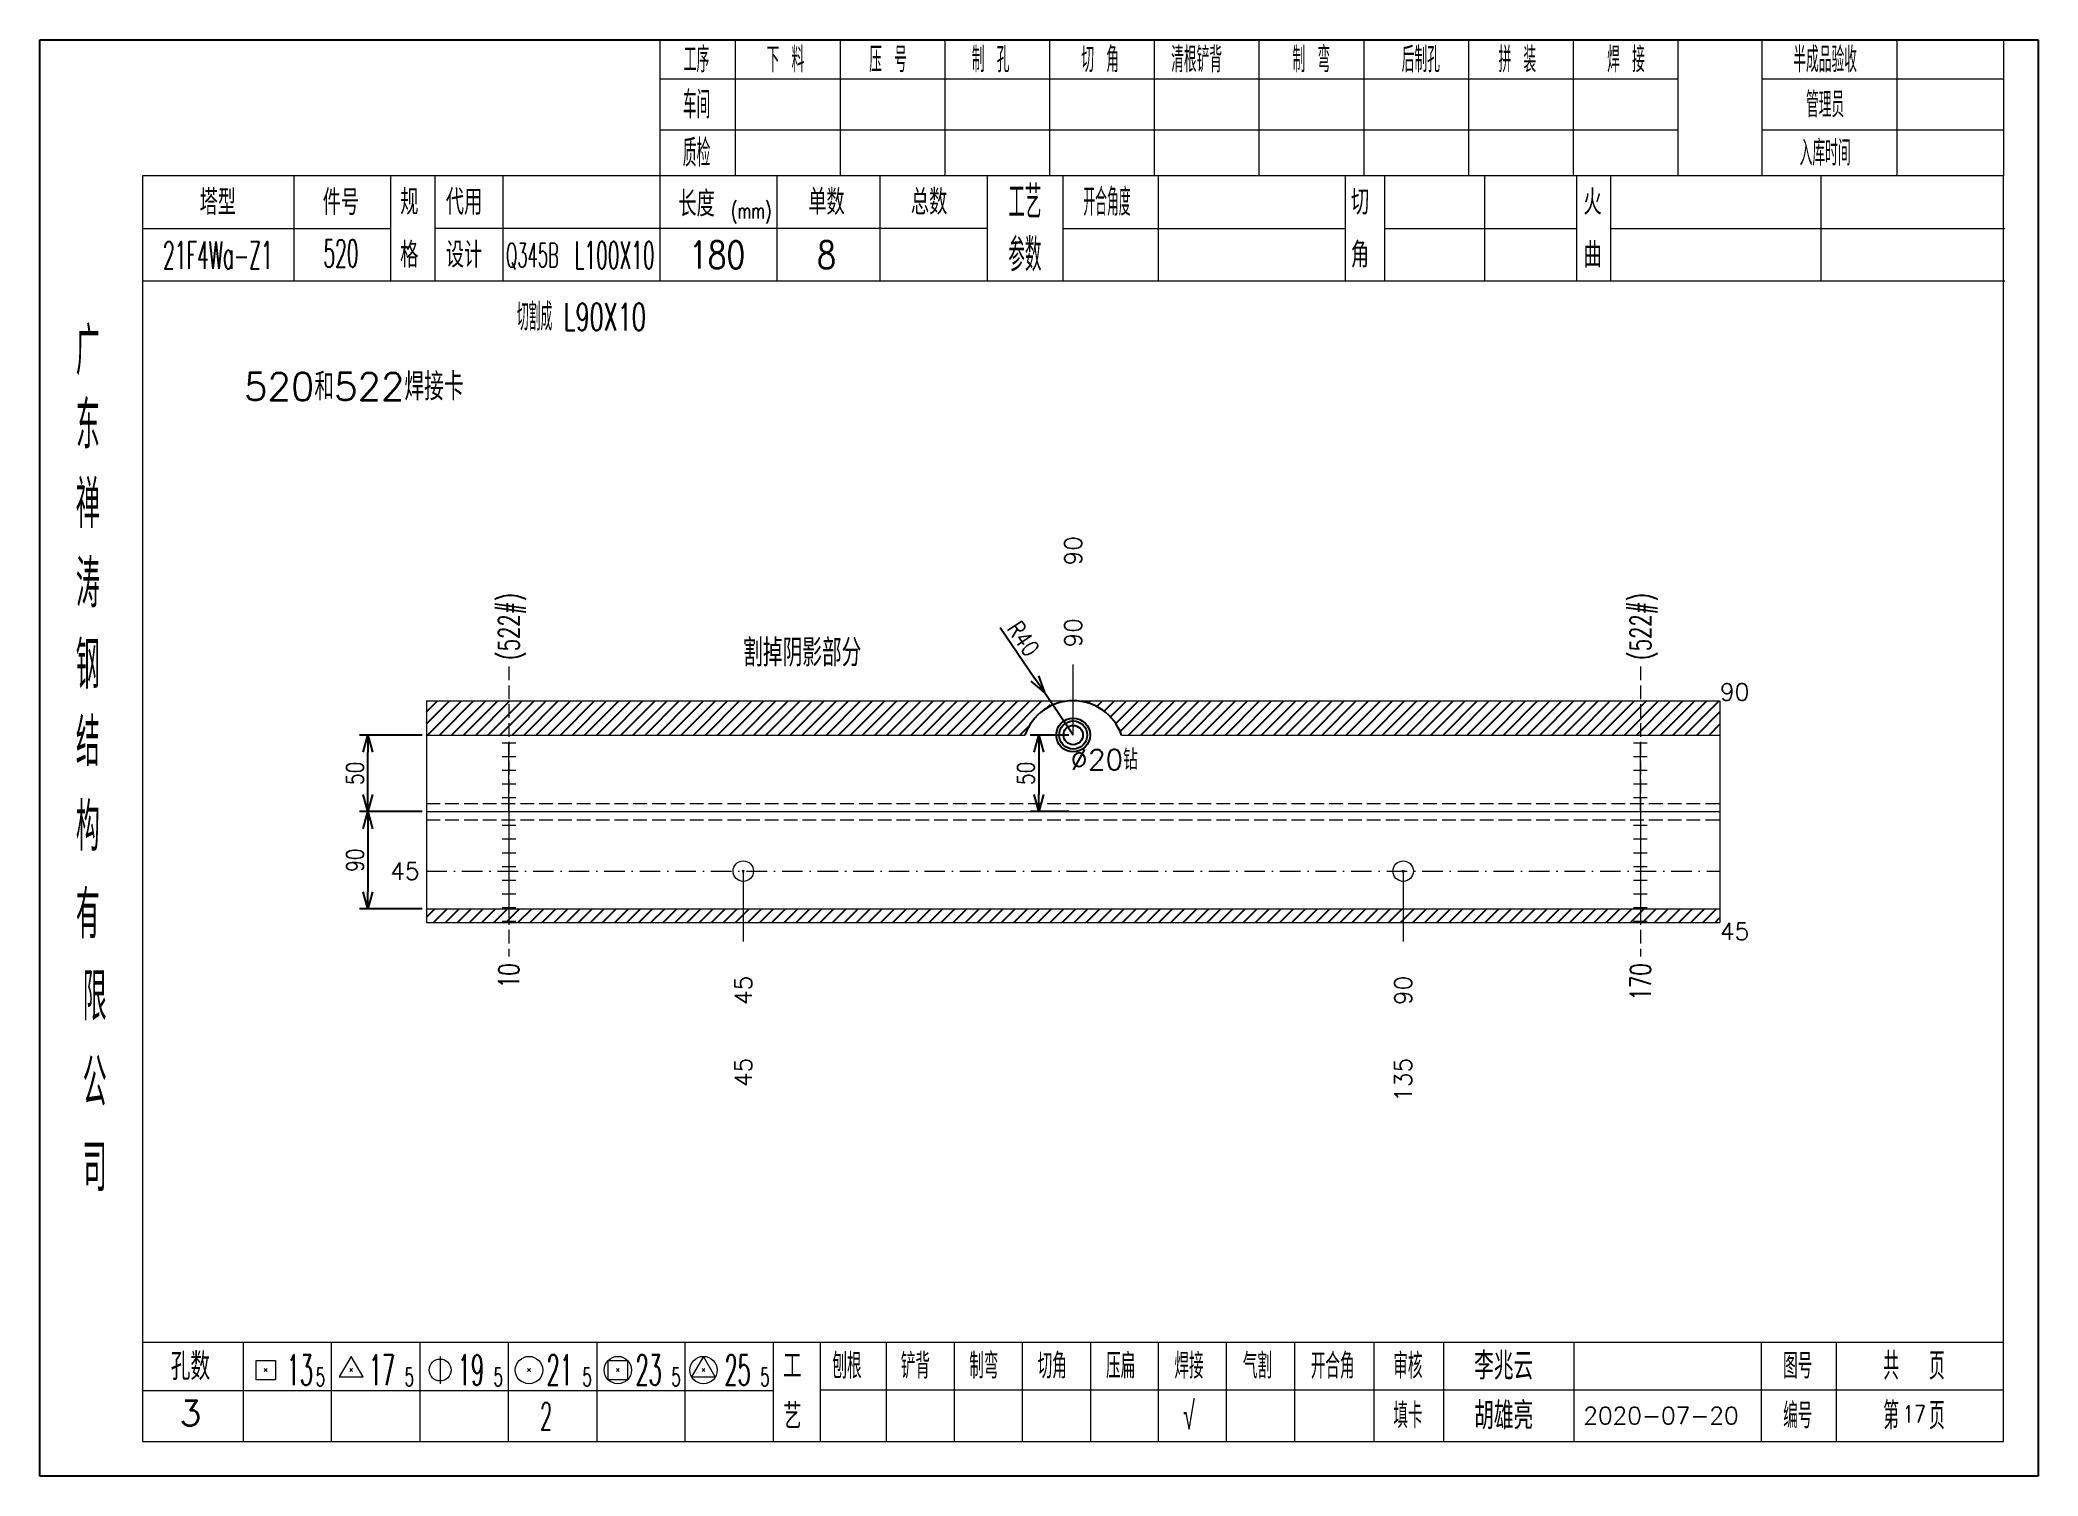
# Model space of a CAD drawing. Extents: x 1310 to 15542, y -76 to 8381.
# Drawn here: x 6510.5 to 6802.6, y 2953.8 to 3163.8 of the extents above; entities that cross this region are included whole.
import ezdxf
from ezdxf.enums import TextEntityAlignment as Align

# ---------------------------------------------------------------- set-up
doc = ezdxf.new("R2010")
doc.units = 0
doc.header["$MEASUREMENT"] = 0
doc.linetypes.add('一点画线', pattern=[5.2, 3, -1, 0.2, -1])
doc.linetypes.add('虚线', pattern=[2.75, 2, -0.75])
doc.layers.get('0').update_dxf_attribs({"linetype": 'CONTINUOUS', "lineweight": 25})
doc.layers.get('Defpoints').update_dxf_attribs({"linetype": 'CONTINUOUS'})
for name, color, linetype, lineweight in [('1', 7, 'CONTINUOUS', 25), ('2', 7, 'CONTINUOUS', 25), ('4', 7, 'CONTINUOUS', 25), ('5', 7, 'CONTINUOUS', 25)]:
    doc.layers.add(name, color=color, linetype=linetype, lineweight=lineweight)
doc.styles.add('DimFont', font='simplex.shx', dxfattribs={"width": 0.8, "bigfont": 'gbhzfs.shx'})
doc.styles.get("Standard").update_dxf_attribs({"font": 'simplex.shx', "width": 0.7, "height": 3, "bigfont": 'gbhzfs.shx'})
doc.dimstyles.new('DHDxfDimStyleOpen30', dxfattribs={"dimtxt": 2.5, "dimasz": 2.5, "dimexe": 1.25, "dimexo": 0.625, "dimtad": 2, "dimtxsty": 'DimFont', "dimblk": 'OPEN30', "dimblk1": 'OPEN30', "dimblk2": 'OPEN30', "dimcen": 2.5, "dimadec": 0, "dimazin": 0, "dimtfac": 1, "dimtmove": 0, "dimatfit": 3, "dimfxl": 0, "dimarcsym": 0})

msp = doc.modelspace()

# ---------------------------------------------------------------- texts
at = {"color": 7, "linetype": 'Continuous', "lineweight": 13}
msp.add_text('90', height=2.5, rotation=90, dxfattribs=at).set_placement((6661.567, 3086.944), align=Align.MIDDLE_LEFT)
at = {"color": 8, "linetype": 'Continuous', "lineweight": 9}
msp.add_text('90', height=2.5, rotation=90, dxfattribs=at).set_placement((6661.567, 3074.944), align=Align.MIDDLE_LEFT)
at = {"color": 7, "linetype": 'Continuous', "lineweight": 13}
msp.add_text('90', height=2.5, dxfattribs=at).set_placement((6756.132, 3068.444), align=Align.MIDDLE_LEFT)
msp.add_text('%%C20钻', height=3, dxfattribs=at).set_placement((6666.092, 3056.143), align=Align.BOTTOM_CENTER)
msp.add_text('45', height=2.5, dxfattribs=at).set_placement((6566.002, 3042.244), align=Align.MIDDLE_RIGHT)
at = {"layer": '1', "color": 7, "linetype": 'Continuous', "lineweight": 13}
msp.add_text('45', height=2.5, dxfattribs=at).set_placement((6756.132, 3033.444), align=Align.MIDDLE_LEFT)
at = {"layer": '1', "color": 8, "linetype": 'Continuous', "lineweight": 9}
for s, p in [('45', (6613.329, 3026.944)), ('90', (6709.805, 3026.944))]:
    msp.add_text(s, height=2.5, rotation=90, dxfattribs=at).set_placement(p, align=Align.MIDDLE_RIGHT)
at = {"layer": '1', "color": 7, "linetype": 'Continuous', "lineweight": 13}
for s, p in [('45', (6613.329, 3014.944)), ('135', (6709.805, 3014.944))]:
    msp.add_text(s, height=2.5, rotation=90, dxfattribs=at).set_placement(p, align=Align.MIDDLE_RIGHT)
at = {"layer": '2', "color": 7, "linetype": 'Continuous', "lineweight": 13, "width": 0.7}
for p in [(6579.061, 3073.144), (6744.503, 3073.144)]:
    msp.add_text('(522#)', height=3, rotation=90, dxfattribs=at).set_placement(p, align=Align.MIDDLE_LEFT)
for s, p in [('10', (6579.061, 3028.744)), ('170', (6744.503, 3028.744))]:
    msp.add_text(s, height=3, rotation=90, dxfattribs=at).set_placement(p, align=Align.MIDDLE_RIGHT)
at = {"layer": '4', "color": 1, "linetype": 'Continuous', "lineweight": 25}
for s, height, width, p in [('工序', 3.7, 0.7, (6606.502, 3160.901)), ('下 料', 3.7, 0.7, (6619.502, 3160.901)), ('压 号', 3.7, 0.7, (6634.502, 3160.901)), ('制 孔', 3.7, 0.7, (6649.502, 3160.901)), ('切 角', 3.7, 0.7, (6665.502, 3160.901)), ('清根铲背 ', 3.7, 0.7, (6680.502, 3160.901)), (' 制 弯', 3.7, 0.7, (6695.502, 3160.901)), (' 后制孔', 3.7, 0.7, (6711.502, 3160.901)), ('拼 装', 3.7, 0.7, (6726.502, 3160.901)), (' 焊 接', 3.7, 0.7, (6741.502, 3160.901)), ('半成品验收', 3.7, 0.7, (6771.502, 3160.901)), ('车间', 4, 0.7, (6606.502, 3154.301)), ('管理员', 3.7, 0.7, (6771.502, 3154.301)), ('质检', 4, 0.7, (6606.502, 3147.241)), ('入库时间', 3.7, 0.7, (6771.502, 3147.241)), ('工艺', 4.8, 0.7, (6654.502, 3140.061)), ('开合角度', 4, 0.6, (6666.502, 3140.061)), ('(mm)', 2.24, 0.7, (6614.502, 3138.801)), ('520', 4, 0.5, (6554.502, 3132.571)), ('参数', 4.8, 0.7, (6654.502, 3132.351)), ('21F4Wa-Z1', 4, 0.5, (6536.502, 3132.321)), ('Q345B', 3.5, 0.5, (6582.502, 3132.301)), ('L100X10', 4, 0.5, (6594.502, 3132.301)), ('180', 4, 0.8, (6609.502, 3132.351)), ('8', 4, 0.8, (6625.502, 3132.351)), ('广', 6.96, 0.7, (6517.502, 3118.271)), ('东', 6.96, 0.7, (6517.502, 3107.481)), ('禅', 6.96, 0.7, (6517.502, 3095.891)), ('涛', 6.96, 0.7, (6517.502, 3084.291)), ('钢', 6.96, 0.7, (6517.502, 3072.401)), ('结', 6.96, 0.7, (6517.502, 3061.091)), ('构', 6.96, 0.7, (6517.502, 3048.711)), ('有', 6.96, 0.7, (6517.502, 3035.901)), ('限', 6.96, 0.7, (6518.502, 3023.901)), ('公', 6.96, 0.7, (6518.502, 3011.361)), ('司', 6.96, 0.7, (6518.502, 2998.881)), ('13', 4.47, 0.5, (6548.502, 2969.301)), ('17', 4.47, 0.5, (6560.502, 2969.301)), ('19', 4.47, 0.5, (6573.502, 2969.301)), ('21', 4.47, 0.5, (6586.502, 2969.301)), ('23', 4.47, 0.5, (6599.502, 2969.301)), ('25', 4.47, 0.5, (6612.502, 2969.301)), ('刨根', 3.7, 0.8, (6628.502, 2969.901)), ('铲背', 3.7, 0.8, (6638.502, 2969.901)), ('制弯', 3.7, 0.8, (6648.502, 2969.901)), ('切角', 3.7, 0.8, (6658.502, 2969.901)), ('压扁', 3.7, 0.8, (6668.502, 2969.901)), ('焊接', 3.7, 0.8, (6678.502, 2969.901)), ('气割', 3.7, 0.8, (6688.502, 2969.901)), ('开合角', 3.7, 0.8, (6699.502, 2969.901)), ('审核', 3.7, 0.8, (6710.502, 2969.901)), ('图号', 3.7, 0.8, (6767.502, 2969.901)), ('共  页', 4, 0.8, (6784.502, 2969.901)), ('5', 2.68, 0.6, (6551.502, 2968.301)), ('5', 2.68, 0.6, (6564.502, 2968.301)), ('5', 2.68, 0.6, (6577.502, 2968.301)), ('5', 2.68, 0.6, (6590.502, 2968.301)), ('5', 2.68, 0.6, (6603.502, 2968.301)), ('5', 2.68, 0.6, (6616.502, 2968.301)), ('√', 4, 0.6, (6678.502, 2962.631)), ('2', 4, 0.5, (6584.502, 2962.551)), ('填卡', 3.7, 0.8, (6710.502, 2962.631)), ('编号', 3.7, 0.8, (6767.502, 2962.631)), ('第  页', 4, 0.8, (6784.502, 2962.631))]:
    msp.add_text(s, height=height, dxfattribs=dict(at, width=width)).set_placement(p, align=Align.MIDDLE_CENTER)
for s, height, p in [('塔型', 3.7, (6536.502, 3140.031)), ('件号', 3.7, (6554.502, 3140.031)), ('规', 3.7, (6564.502, 3140.061)), ('代用', 3.7, (6572.502, 3140.061)), ('长度', 3.7, (6606.502, 3139.801)), ('单数', 3.7, (6625.502, 3140.061)), ('总数', 3.7, (6640.502, 3140.061)), ('切', 3.7, (6703.502, 3140.061)), ('火', 3.7, (6737.502, 3140.061)), ('格', 3.7, (6564.502, 3132.351)), ('设计', 3.7, (6572.502, 3132.351)), ('角', 3.7, (6703.502, 3132.351)), ('曲', 3.7, (6737.502, 3132.351)), ('孔数', 4, (6532.502, 2969.821)), ('工', 3.7, (6620.502, 2969.901)), ('李兆云', 4, (6724.502, 2969.901)), ('3', 3.7, (6532.502, 2962.991)), ('艺', 3.7, (6620.502, 2962.551)), ('胡雄亮', 4, (6724.502, 2962.631)), ('2020-07-20', 2.5, (6747.502, 2962.631))]:
    msp.add_text(s, height=height, dxfattribs=at).set_placement(p, align=Align.MIDDLE_CENTER)
at = {"layer": '4', "color": 6, "linetype": 'Continuous', "lineweight": 25}
for s, height, width, p in [('切割成 L90X10', 4, 0.6, (6589.662, 3123.276)), ('17', 2.5, 0.8, (6784.527, 2962.859))]:
    msp.add_text(s, height=height, dxfattribs=dict(at, width=width)).set_placement(p, align=Align.MIDDLE_CENTER)
at = {"layer": '4', "color": 4, "linetype": 'Continuous', "lineweight": 25}
msp.add_text('520和522焊接卡', height=4, dxfattribs=at).set_placement((6556.383, 3113.081), align=Align.MIDDLE_CENTER)
at = {"layer": '4', "color": 2, "linetype": 'Continuous', "lineweight": 25}
msp.add_text('割掉阴影部分', height=4, dxfattribs=at).set_placement((6621.955, 3074.173), align=Align.MIDDLE_CENTER)

# ---------------------------------------------------------------- blocks, each defined once
blk = doc.blocks.new('孔21.5')
at = {"layer": '5', "color": 7, "linetype": 'Continuous', "lineweight": 13}
for p, q in [((-0.1, -0.1), (0.1, 0.1)), ((0.1, -0.1), (-0.1, 0.1))]:
    blk.add_line(p, q, dxfattribs=at)
blk.add_circle((0, 0), 1, dxfattribs=at)
blk = doc.blocks.new('_OPEN30')
at = {"color": 0, "linetype": 'ByBlock', "lineweight": -2}
for p, q in [((-1, 0.27), (0, 0)), ((0, 0), (-1, -0.27)), ((0, 0), (-1, 0))]:
    blk.add_line(p, q, dxfattribs=at)
blk = doc.blocks.new('*D84')
at = {"color": 0, "linetype": 'Continuous', "lineweight": -2}
for p, q in [((6660.94, 3062.14), (6655.28, 3062.14)), ((6656.53, 3059.64), (6656.53, 3053.44)), ((6660.94, 3050.94), (6655.28, 3050.94))]:
    blk.add_line(p, q, dxfattribs=at)
at = {"layer": 'Defpoints', "color": 0, "linetype": 'Continuous'}
for p in [(6661.57, 3062.14), (6656.53, 3050.94), (6661.57, 3050.94)]:
    blk.add_point(p, dxfattribs=at)
at = {"color": 0, "linetype": 'Continuous', "lineweight": -2, "xscale": 2.5, "yscale": 2.5, "zscale": 2.5}
for p, rotation in [((6656.53, 3062.14), 90), ((6656.53, 3050.94), 270)]:
    blk.add_blockref('_OPEN30', p, dxfattribs=dict(at, rotation=rotation))
at = {"color": 0, "linetype": 'Continuous', "insert": (6654.65, 3056.54), "char_height": 2.5, "attachment_point": 5, "rotation": 90, "style": 'DimFont'}
blk.add_mtext('50', dxfattribs=at)
blk = doc.blocks.new('*D85')
at = {"color": 0, "linetype": 'Continuous', "lineweight": -2}
for p, q in [((6650.91, 3077.86), (6655.95, 3070.42)), ((6661.57, 3062.14), (6657.36, 3068.35))]:
    blk.add_line(p, q, dxfattribs=at)
at = {"layer": 'Defpoints', "color": 0, "linetype": 'Continuous'}
for p in [(6657.36, 3068.35), (6661.57, 3062.14)]:
    blk.add_point(p, dxfattribs=at)
at = {"color": 0, "linetype": 'Continuous', "lineweight": -2, "xscale": 2.5, "yscale": 2.5, "zscale": 2.5, "rotation": 304.144957855795}
blk.add_blockref('_OPEN30', (6657.36, 3068.35), dxfattribs=at)
at = {"color": 0, "linetype": 'Continuous', "insert": (6654.28, 3076.23), "char_height": 2.5, "attachment_point": 5, "rotation": 304.145, "style": 'DimFont'}
blk.add_mtext('R40', dxfattribs=at)
blk = doc.blocks.new('*D86')
at = {"color": 0, "linetype": 'Continuous', "lineweight": -2}
for p, q in [((6566.38, 3062.14), (6557.2, 3062.14)), ((6558.45, 3053.44), (6558.45, 3059.64)), ((6566.38, 3050.94), (6557.2, 3050.94))]:
    blk.add_line(p, q, dxfattribs=at)
at = {"layer": 'Defpoints', "color": 0, "linetype": 'Continuous'}
for p in [(6558.45, 3062.14), (6567, 3062.14), (6567, 3050.94)]:
    blk.add_point(p, dxfattribs=at)
at = {"color": 0, "linetype": 'Continuous', "lineweight": -2, "xscale": 2.5, "yscale": 2.5, "zscale": 2.5}
for p, rotation in [((6558.45, 3062.14), 90), ((6558.45, 3050.94), 270)]:
    blk.add_blockref('_OPEN30', p, dxfattribs=dict(at, rotation=rotation))
at = {"color": 0, "linetype": 'Continuous', "insert": (6556.57, 3056.54), "char_height": 2.5, "attachment_point": 5, "rotation": 90, "style": 'DimFont'}
blk.add_mtext('50', dxfattribs=at)
blk = doc.blocks.new('*D87')
at = {"color": 0, "linetype": 'Continuous', "lineweight": -2}
for p, q in [((6566.38, 3050.94), (6557.2, 3050.94)), ((6558.45, 3048.44), (6558.45, 3039.24)), ((6566.38, 3036.74), (6557.2, 3036.74))]:
    blk.add_line(p, q, dxfattribs=at)
at = {"layer": 'Defpoints', "color": 0, "linetype": 'Continuous'}
for p in [(6567, 3050.94), (6558.45, 3036.74), (6567, 3036.74)]:
    blk.add_point(p, dxfattribs=at)
at = {"color": 0, "linetype": 'Continuous', "lineweight": -2, "xscale": 2.5, "yscale": 2.5, "zscale": 2.5}
for p, rotation in [((6558.45, 3050.94), 90), ((6558.45, 3036.74), 270)]:
    blk.add_blockref('_OPEN30', p, dxfattribs=dict(at, rotation=rotation))
at = {"color": 0, "linetype": 'Continuous', "insert": (6556.57, 3043.84), "char_height": 2.5, "attachment_point": 5, "rotation": 90, "style": 'DimFont'}
blk.add_mtext('90', dxfattribs=at)
blk = doc.blocks.new('CTJGK')
at = {"color": 6, "linetype": 'Continuous'}
for p, q in [((0, 209.97), (292.13, 209.97)), ((0, 0), (0, 209.97)), ((292.13, 209.97), (292.13, 0)), ((292.13, 0), (0, 0))]:
    blk.add_line(p, q, dxfattribs=at)

# ---------------------------------------------------------------- dimensions: what is measured, and where the dimension line sits
at = {"color": 0, "linetype": 'Continuous'}
dim = msp.add_radius_dim(center=(6661.567, 3062.144), mpoint=(6657.357, 3068.351), text='R40', dimstyle='DHDxfDimStyleOpen30', dxfattribs=at)
dim.commit()
dim.dimension.update_dxf_attribs({"geometry": '*D85', "text_midpoint": (6654.282, 3076.227)})
for base, p1, p2, text, picture, middle in [((6558.448, 3062.144), (6567.002, 3050.944), (6567.002, 3062.144), '50', '*D86', (6556.573, 3056.544)), ((6656.527, 3050.944), (6661.567, 3062.144), (6661.567, 3050.944), '50', '*D84', (6654.652, 3056.544)), ((6558.448, 3036.744), (6567.002, 3050.944), (6567.002, 3036.744), '90', '*D87', (6556.573, 3043.844))]:
    dim = msp.add_linear_dim(base=base, p1=p1, p2=p2, angle=90, text=text, dimstyle='DHDxfDimStyleOpen30', dxfattribs=at)
    dim.commit()
    dim.dimension.update_dxf_attribs({"geometry": picture, "text_midpoint": middle})

# ---------------------------------------------------------------- hatches: boundary and pattern name
at = {"linetype": 'Continuous'}
h = msp.add_hatch(dxfattribs=at)
h.set_pattern_fill('ANSI31', color=0, scale=10, style=0)
h.set_pattern_definition([(45, (-8115.38, -2839.88), (-0.88388348, 0.88388348), [])])
h.paths.add_polyline_path([(6579.061, 3067.144), (6567.002, 3067.144), (6567.002, 3062.144), (6579.061, 3062.144)])
h.paths.add_polyline_path([(6658.344, 3066.416), (6657.998, 3067.144), (6579.061, 3067.144), (6579.061, 3062.144), (6654.496, 3062.144, -0.199274)])
h.paths.add_polyline_path([(6744.503, 3067.144), (6661.567, 3067.144, -0.3178372), (6668.638, 3062.144), (6744.503, 3062.144)])
h.paths.add_polyline_path([(6756.132, 3067.144), (6744.503, 3067.144), (6744.503, 3062.144), (6756.132, 3062.144)])
h = msp.add_hatch(dxfattribs=at)
h.set_pattern_fill('ANSI31', color=0, scale=10, style=0)
h.set_pattern_definition([(45, (-46.1514, -15.6083), (-0.88388348, 0.88388348), [])])
h.paths.add_polyline_path([(6579.061, 3036.744), (6567.002, 3036.744), (6567.002, 3034.744), (6579.061, 3034.744)])
h.paths.add_polyline_path([(6613.329, 3036.744), (6579.061, 3036.744), (6579.061, 3034.744), (6613.329, 3034.744)])
h.paths.add_polyline_path([(6709.805, 3036.744), (6613.329, 3036.744), (6613.329, 3034.744), (6709.805, 3034.744)])
h.paths.add_polyline_path([(6744.503, 3036.744), (6709.805, 3036.744), (6709.805, 3034.744), (6744.503, 3034.744)])
h.paths.add_polyline_path([(6756.132, 3036.744), (6744.503, 3036.744), (6744.503, 3034.744), (6756.132, 3034.744)])

# ---------------------------------------------------------------- linework, layer by layer
at = {"color": 7, "linetype": 'Continuous', "lineweight": 13}
for p, q in [((6661.567, 3062.144), (6661.567, 3072.444)), ((6613.329, 3042.244), (6613.329, 3031.944)), ((6709.805, 3042.244), (6709.805, 3031.944))]:
    msp.add_line(p, q, dxfattribs=at)
at = {"color": 7, "linetype": 'Continuous', "lineweight": 18}
for p, q in [((6567.002, 3067.144), (6567.002, 3034.744)), ((6567.002, 3067.144), (6756.132, 3067.144)), ((6756.132, 3067.144), (6756.132, 3034.744)), ((6567.002, 3062.144), (6654.496, 3062.144)), ((6668.638, 3062.144), (6756.132, 3062.144)), ((6567.002, 3050.944), (6756.132, 3050.944))]:
    msp.add_line(p, q, dxfattribs=at)
at = {"color": 1, "linetype": '虚线', "lineweight": 18}
for p, q in [((6567.002, 3052.144), (6756.132, 3052.144)), ((6567.002, 3049.744), (6756.132, 3049.744))]:
    msp.add_line(p, q, dxfattribs=at)
at = {"color": 3, "linetype": '一点画线', "lineweight": 13}
msp.add_line((6567.002, 3042.244), (6756.132, 3042.244), dxfattribs=at)
at = {"color": 0, "linetype": 'Continuous'}
for radius in [2.467, 2.052, 1.414]:
    msp.add_circle((6661.567, 3062.144), radius, dxfattribs=at)
msp.add_arc((6661.567, 3059.644), 7.5, 19.47122, 160.52878, dxfattribs=at)
at = {"layer": '1', "color": 7, "linetype": 'Continuous', "lineweight": 18}
for p, q in [((6567.002, 3036.744), (6756.132, 3036.744)), ((6567.002, 3034.744), (6756.132, 3034.744))]:
    msp.add_line(p, q, dxfattribs=at)
at = {"layer": '2', "color": 216, "linetype": '虚线', "lineweight": 13}
for p, q in [((6579.061, 3072.144), (6579.061, 3029.744)), ((6744.503, 3072.144), (6744.503, 3029.744))]:
    msp.add_line(p, q, dxfattribs=at)
at = {"layer": '2', "color": 7, "linetype": 'Continuous', "lineweight": 13}
for p, q in [((6580.061, 3060.944), (6578.061, 3060.944)), ((6580.061, 3058.944), (6578.061, 3058.944)), ((6579.061, 3050.944), (6579.061, 3060.944)), ((6745.503, 3060.944), (6743.503, 3060.944)), ((6745.503, 3058.944), (6743.503, 3058.944)), ((6744.503, 3050.944), (6744.503, 3060.944)), ((6580.061, 3056.944), (6578.061, 3056.944)), ((6745.503, 3056.944), (6743.503, 3056.944)), ((6580.061, 3054.944), (6578.061, 3054.944)), ((6580.061, 3052.944), (6578.061, 3052.944)), ((6745.503, 3054.944), (6743.503, 3054.944)), ((6745.503, 3052.944), (6743.503, 3052.944)), ((6579.061, 3050.944), (6579.061, 3034.744)), ((6744.503, 3050.944), (6744.503, 3034.744)), ((6578.061, 3048.944), (6580.061, 3048.944)), ((6578.061, 3046.944), (6580.061, 3046.944)), ((6743.503, 3048.944), (6745.503, 3048.944)), ((6743.503, 3046.944), (6745.503, 3046.944)), ((6578.061, 3044.944), (6580.061, 3044.944)), ((6743.503, 3044.944), (6745.503, 3044.944)), ((6578.061, 3042.944), (6580.061, 3042.944)), ((6743.503, 3042.944), (6745.503, 3042.944)), ((6578.061, 3040.944), (6580.061, 3040.944)), ((6578.061, 3038.944), (6580.061, 3038.944)), ((6743.503, 3040.944), (6745.503, 3040.944)), ((6743.503, 3038.944), (6745.503, 3038.944)), ((6578.061, 3036.944), (6580.061, 3036.944)), ((6743.503, 3036.944), (6745.503, 3036.944)), ((6578.061, 3034.944), (6580.061, 3034.944)), ((6743.503, 3034.944), (6745.503, 3034.944))]:
    msp.add_line(p, q, dxfattribs=at)
at = {"layer": '4', "color": 1, "linetype": 'Continuous', "lineweight": 18}
for p, q in [((6510.502, 3163.771), (6510.502, 2953.801)), ((6802.632, 3163.771), (6510.502, 3163.771)), ((6601.132, 3163.771), (6601.132, 3143.931)), ((6612.162, 3163.771), (6612.162, 3143.911)), ((6627.472, 3163.771), (6627.472, 3143.911)), ((6642.792, 3163.771), (6642.792, 3143.911)), ((6658.102, 3163.771), (6658.102, 3143.911)), ((6673.412, 3163.771), (6673.412, 3143.911)), ((6688.722, 3163.771), (6688.722, 3143.911)), ((6704.042, 3163.771), (6704.042, 3143.911)), ((6719.352, 3163.771), (6719.352, 3143.911)), ((6734.662, 3163.771), (6734.662, 3143.911)), ((6749.972, 3163.771), (6749.972, 3143.931)), ((6749.972, 3163.771), (6749.972, 3143.911)), ((6762.252, 3163.771), (6762.252, 3143.911)), ((6782.002, 3163.771), (6782.002, 3143.911)), ((6797.582, 3163.771), (6797.582, 3143.911)), ((6802.632, 3133.971), (6802.632, 3163.771)), ((6749.972, 3158.041), (6601.132, 3158.041)), ((6797.582, 3158.041), (6762.252, 3158.041)), ((6749.972, 3150.561), (6601.132, 3150.561)), ((6797.582, 3150.561), (6762.252, 3150.561)), ((6525.512, 3143.911), (6525.512, 2958.851)), ((6797.582, 3143.911), (6525.512, 3143.911)), ((6547.632, 3143.921), (6547.632, 3128.501)), ((6561.782, 3128.501), (6561.782, 3143.911)), ((6568.282, 3128.501), (6568.282, 3143.911)), ((6578.152, 3143.911), (6578.152, 3128.501)), ((6601.132, 3143.931), (6601.132, 3128.501)), ((6618.252, 3143.911), (6618.252, 3128.501)), ((6633.302, 3143.911), (6633.302, 3128.501)), ((6649.002, 3143.911), (6649.002, 3128.501)), ((6660.062, 3143.911), (6660.062, 3128.501)), ((6674.012, 3143.911), (6674.012, 3128.501)), ((6701.312, 3143.911), (6701.312, 3128.501)), ((6707.072, 3143.911), (6707.072, 3128.501)), ((6721.692, 3143.911), (6721.692, 3128.501)), ((6735.152, 3143.911), (6735.152, 3128.501)), ((6740.142, 3143.911), (6740.142, 3128.501)), ((6770.882, 3143.911), (6770.882, 3128.501)), ((6797.582, 2958.851), (6797.582, 3143.911)), ((6561.782, 3136.151), (6525.512, 3136.151)), ((6649.002, 3136.201), (6568.282, 3136.201)), ((6660.062, 3136.201), (6701.312, 3136.201)), ((6707.072, 3136.201), (6735.152, 3136.201)), ((6740.142, 3136.201), (6797.762, 3136.201)), ((6802.632, 2953.801), (6802.632, 3133.971)), ((6797.762, 3128.501), (6525.512, 3128.501)), ((6525.512, 2973.381), (6797.582, 2973.381)), ((6540.202, 2973.381), (6540.202, 2958.851)), ((6553.132, 2958.851), (6553.132, 2973.381)), ((6566.062, 2973.381), (6566.062, 2958.851)), ((6578.982, 2958.851), (6578.982, 2973.381)), ((6591.912, 2973.381), (6591.912, 2958.851)), ((6604.842, 2958.851), (6604.842, 2973.381)), ((6617.762, 2958.851), (6617.762, 2973.381)), ((6624.632, 2958.851), (6624.632, 2973.381)), ((6634.292, 2958.851), (6634.292, 2973.381)), ((6644.232, 2958.851), (6644.232, 2973.381)), ((6654.172, 2958.851), (6654.172, 2973.381)), ((6664.122, 2958.851), (6664.122, 2973.381)), ((6674.062, 2958.851), (6674.062, 2973.381)), ((6684.002, 2958.851), (6684.002, 2973.381)), ((6693.952, 2958.851), (6693.952, 2973.381)), ((6705.592, 2958.851), (6705.592, 2973.381)), ((6715.742, 2958.851), (6715.742, 2973.381)), ((6734.802, 2958.851), (6734.802, 2973.381)), ((6762.182, 2958.851), (6762.182, 2973.381)), ((6773.142, 2958.851), (6773.142, 2973.381)), ((6617.762, 2966.251), (6525.512, 2966.251)), ((6624.592, 2966.411), (6797.582, 2966.411)), ((6525.512, 2958.851), (6797.582, 2958.851)), ((6510.502, 2953.801), (6802.632, 2953.801))]:
    msp.add_line(p, q, dxfattribs=at)
at = {"layer": '4', "color": 7, "linetype": 'Continuous', "lineweight": 13}
for p, q in [((6556.002, 2971.301), (6554.27, 2968.301)), ((6557.734, 2968.301), (6556.002, 2971.301)), ((6569.002, 2971.301), (6569.002, 2967.301)), ((6607.502, 2971.301), (6605.77, 2968.301)), ((6609.234, 2968.301), (6607.502, 2971.301)), ((6542.088, 2967.887), (6542.088, 2970.715)), ((6542.088, 2970.715), (6544.916, 2970.715)), ((6543.302, 2969.101), (6543.702, 2969.501)), ((6543.702, 2969.101), (6543.302, 2969.501)), ((6544.916, 2970.715), (6544.916, 2967.887)), ((6554.27, 2968.301), (6557.734, 2968.301)), ((6555.802, 2969.101), (6556.202, 2969.501)), ((6556.202, 2969.101), (6555.802, 2969.501)), ((6581.802, 2969.101), (6582.202, 2969.501)), ((6582.202, 2969.101), (6581.802, 2969.501)), ((6593.588, 2967.887), (6593.588, 2970.715)), ((6593.588, 2970.715), (6596.416, 2970.715)), ((6594.802, 2969.101), (6595.202, 2969.501)), ((6595.202, 2969.101), (6594.802, 2969.501)), ((6596.416, 2970.715), (6596.416, 2967.887)), ((6605.77, 2968.301), (6609.234, 2968.301)), ((6607.302, 2969.101), (6607.702, 2969.501)), ((6607.702, 2969.101), (6607.302, 2969.501)), ((6544.916, 2967.887), (6542.088, 2967.887)), ((6596.416, 2967.887), (6593.588, 2967.887))]:
    msp.add_line(p, q, dxfattribs=at)
for centre, radius in [((6582.002, 2969.301), 2), ((6595.002, 2969.301), 2), ((6607.502, 2969.301), 2), ((6569.002, 2969.301), 1.6)]:
    msp.add_circle(centre, radius, dxfattribs=at)

# ---------------------------------------------------------------- block references
at = {"color": 0, "linetype": 'Continuous'}
msp.add_blockref('CTJGK', (6510.502, 2953.801), dxfattribs=at)
at = {"layer": '1', "color": 8, "linetype": 'Continuous', "lineweight": 9, "xscale": 1.5, "yscale": 1.5, "zscale": 1.5}
for p in [(6613.329, 3042.244), (6709.805, 3042.244)]:
    msp.add_blockref('孔21.5', p, dxfattribs=at)

msp.set_redraw_order([(e.dxf.handle, doc.entitydb.next_handle()) for e in msp.query("TEXT MTEXT ATTDEF DIMENSION ARC_DIMENSION")])  # texts and dimensions are drawn at this point

doc.saveas('drawing.dxf')
